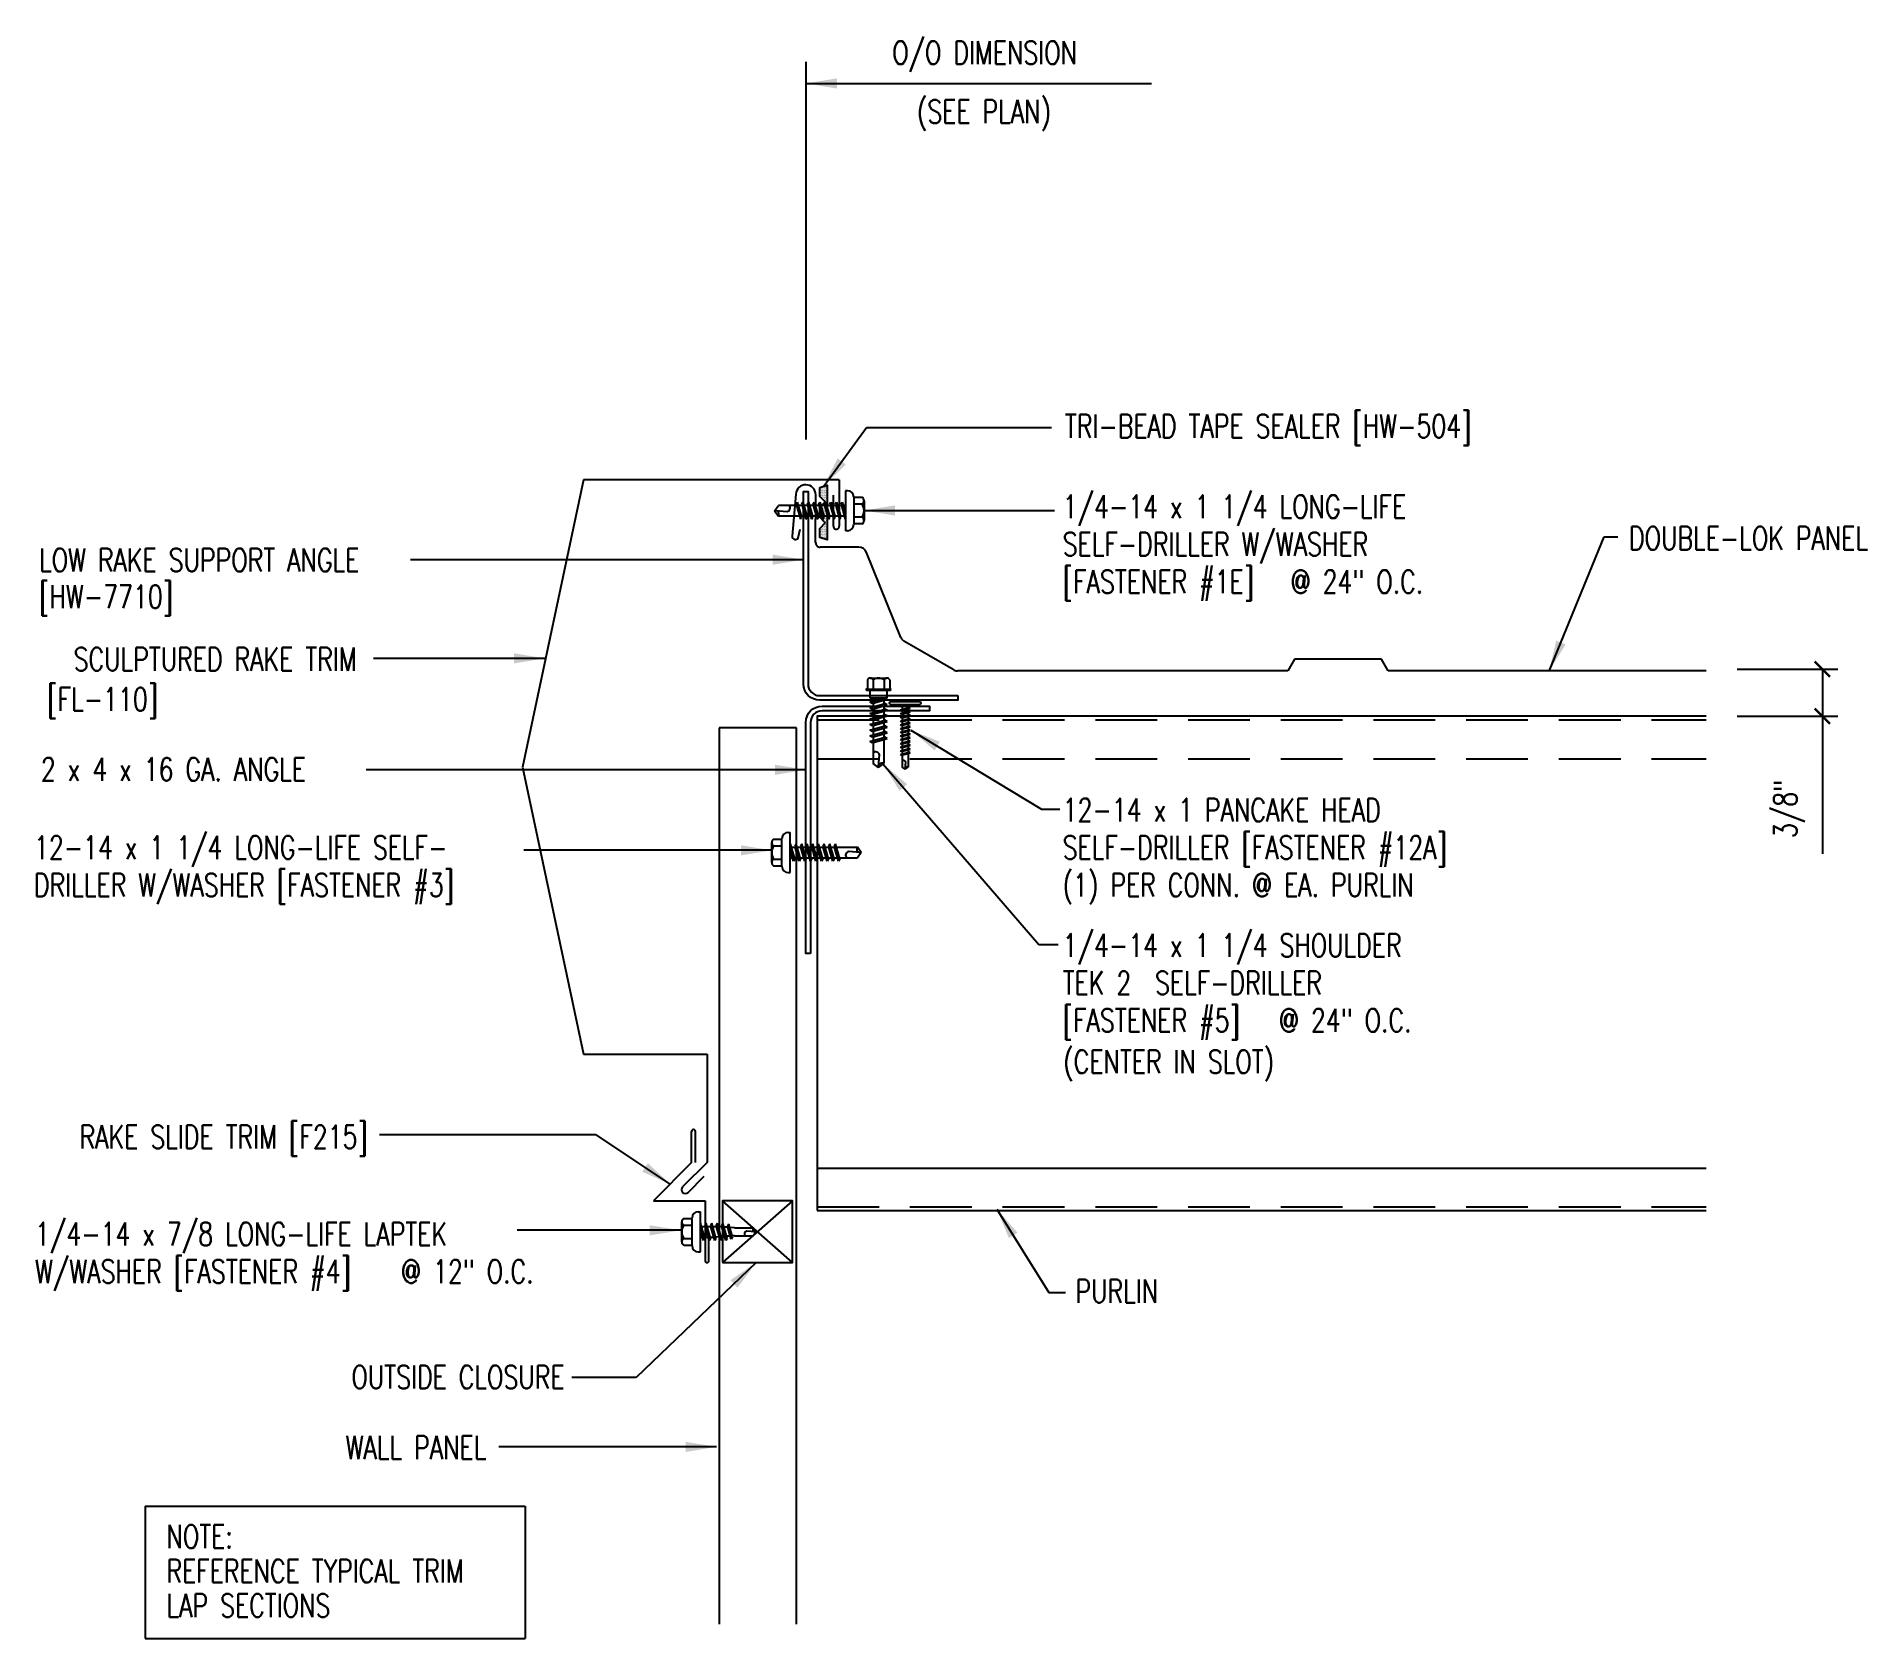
# Model space of a CAD drawing. Extents: x 10.1 to 39.7, y 12.1 to 38.
import ezdxf
from ezdxf.enums import TextEntityAlignment as Align

# ---------------------------------------------------------------- set-up
doc = ezdxf.new("R2010")
doc.units = 0
doc.header["$LTSCALE"] = 4
doc.header["$MEASUREMENT"] = 0
doc.linetypes.add('HIDDEN', pattern=[0.375, 0.25, -0.125])
doc.layers.get('0').update_dxf_attribs({"linetype": 'CONTINUOUS'})
doc.layers.get('DEFPOINTS').update_dxf_attribs({"linetype": 'CONTINUOUS'})
for name, color, linetype in [('ANNTEXT', 2, 'CONTINUOUS'), ('CLO', 3, 'CONTINUOUS'), ('DIM', 7, 'CONTINUOUS'), ('FASTENER', 9, 'CONTINUOUS'), ('PANEL', 11, 'CONTINUOUS'), ('STLA', 10, 'CONTINUOUS'), ('TAPE', 8, 'CONTINUOUS'), ('TEXT', 2, 'CONTINUOUS'), ('TRIM', 6, 'CONTINUOUS')]:
    doc.layers.add(name, color=color, linetype=linetype)
doc.styles.add('TEXT1', font='ROMANS.shx', dxfattribs={"width": 0.75, "height": 0.375})
doc.dimstyles.new('DETAIL', dxfattribs={"dimscale": 4, "dimtxt": 0.09375, "dimasz": 0.0625, "dimexe": 0.0625, "dimexo": 0.125, "dimgap": 0.0625, "dimtad": 1, "dimdec": 4, "dimzin": 3, "dimdsep": 46, "dimlunit": 4, "dimtxsty": 'TEXT1', "dimblk": 'ARCHTICK', "dimcen": 0.0625, "dimclrd": 7, "dimclre": 7, "dimclrt": 2, "dimadec": 0, "dimazin": 0, "dimtfac": 0.59375, "dimtdec": 4, "dimtmove": 0, "dimatfit": 3, "dimfxl": 0, "dimfrac": 2, "dimtolj": 1, "dimtzin": 3, "dimarcsym": 0})
doc.dimstyles.new('DETAIL$7', dxfattribs={"dimscale": 4, "dimtxt": 0.09375, "dimasz": 0.125, "dimexe": 0.0625, "dimexo": 0.125, "dimgap": 0.0625, "dimtad": 1, "dimdec": 4, "dimzin": 3, "dimdsep": 46, "dimlunit": 4, "dimtxsty": 'TEXT1', "dimblk": 'ARCHTICK', "dimcen": 0.0625, "dimclrd": 7, "dimclre": 7, "dimclrt": 2, "dimadec": 0, "dimazin": 0, "dimtfac": 0.59375, "dimtdec": 4, "dimtmove": 2, "dimatfit": 3, "dimfxl": 0, "dimfrac": 2, "dimtolj": 1, "dimtzin": 3, "dimarcsym": 0})

msp = doc.modelspace()

# ---------------------------------------------------------------- texts
at = {"layer": 'TEXT', "style": 'TEXT1', "width": 0.75}
for s, p in [('TRI-BEAD TAPE SEALER [HW-504]', (26.75364, 31.55488)), ('DOUBLE-LOK PANEL', (35.88148, 29.74036)), ('LOW RAKE SUPPORT ANGLE', (10.15553, 29.38743)), ('[HW-7710]', (10.15553, 28.79512)), ('2 x 4 x 16 GA. ANGLE', (10.18511, 26.00124)), ('(CENTER IN SLOT)', (26.72821, 21.27047)), ('PURLIN', (26.9244, 17.55813))]:
    msp.add_text(s, height=0.375, dxfattribs=at).set_placement(p)
for s, p in [('SCULPTURED RAKE TRIM', (15.29539, 27.78362)), ('[FL-110]', (12.08351, 27.13555)), ('RAKE SLIDE TRIM [F215]', (15.47589, 20.05526)), ('OUTSIDE CLOSURE', (18.65747, 16.16847)), ('WALL PANEL', (17.39458, 15.02841))]:
    msp.add_text(s, height=0.375, dxfattribs=at).set_placement(p, align=Align.RIGHT)
at = {"layer": 'TRIM', "color": 2, "style": 'TEXT1', "width": 0.75}
for s, p in [('O/O DIMENSION', (23.96111, 37.59723)), ('(SEE PLAN)', (24.36029, 36.64415))]:
    msp.add_text(s, height=0.375, dxfattribs=at).set_placement(p)

# ---------------------------------------------------------------- blocks, each defined once
blk = doc.blocks.new('*X6')
at = {"color": 0}
for p, q in [((-0.434, 0.135), (-0.434, 0.135)), ((-0.434, 0.123), (-0.434, 0.123)), ((-0.422, 0.141), (-0.422, 0.141)), ((-0.422, 0.129), (-0.422, 0.129)), ((-0.422, 0.117), (-0.422, 0.117)), ((-0.422, 0.105), (-0.422, 0.105)), ((-0.422, 0.094), (-0.422, 0.094)), ((-0.422, 0.082), (-0.422, 0.082)), ((-0.41, 0.135), (-0.41, 0.135)), ((-0.41, 0.123), (-0.41, 0.123)), ((-0.41, 0.111), (-0.41, 0.111)), ((-0.41, 0.1), (-0.41, 0.1)), ((-0.41, 0.088), (-0.41, 0.088)), ((-0.41, 0.076), (-0.41, 0.076)), ((-0.41, 0.064), (-0.41, 0.064)), ((-0.41, 0.053), (-0.41, 0.053)), ((-0.41, 0.041), (-0.41, 0.041)), ((-0.398, 0.141), (-0.398, 0.141)), ((-0.398, 0.129), (-0.398, 0.129)), ((-0.398, 0.117), (-0.398, 0.117)), ((-0.398, 0.105), (-0.398, 0.105)), ((-0.398, 0.094), (-0.398, 0.094)), ((-0.398, 0.082), (-0.398, 0.082)), ((-0.398, 0.07), (-0.398, 0.07)), ((-0.398, 0.059), (-0.398, 0.059)), ((-0.398, 0.047), (-0.398, 0.047)), ((-0.398, 0.035), (-0.398, 0.035)), ((-0.398, 0.023), (-0.398, 0.023)), ((-0.387, 0.135), (-0.387, 0.135)), ((-0.387, 0.123), (-0.387, 0.123)), ((-0.387, 0.111), (-0.387, 0.111)), ((-0.387, 0.1), (-0.387, 0.1)), ((-0.387, 0.088), (-0.387, 0.088)), ((-0.387, 0.076), (-0.387, 0.076)), ((-0.387, 0.064), (-0.387, 0.064)), ((-0.387, 0.053), (-0.387, 0.053)), ((-0.387, 0.041), (-0.387, 0.041)), ((-0.387, 0.029), (-0.387, 0.029)), ((-0.375, 0.141), (-0.375, 0.141)), ((-0.375, 0.129), (-0.375, 0.129)), ((-0.375, 0.117), (-0.375, 0.117)), ((-0.375, 0.105), (-0.375, 0.105)), ((-0.375, 0.094), (-0.375, 0.094)), ((-0.375, 0.082), (-0.375, 0.082)), ((-0.375, 0.07), (-0.375, 0.07)), ((-0.375, 0.059), (-0.375, 0.059)), ((-0.375, 0.047), (-0.375, 0.047)), ((-0.375, 0.035), (-0.375, 0.035)), ((-0.375, 0.023), (-0.375, 0.023)), ((-0.363, 0.135), (-0.363, 0.135)), ((-0.363, 0.123), (-0.363, 0.123)), ((-0.363, 0.111), (-0.363, 0.111)), ((-0.363, 0.1), (-0.363, 0.1)), ((-0.363, 0.088), (-0.363, 0.088)), ((-0.363, 0.076), (-0.363, 0.076)), ((-0.363, 0.064), (-0.363, 0.064)), ((-0.363, 0.053), (-0.363, 0.053)), ((-0.363, 0.041), (-0.363, 0.041)), ((-0.363, 0.029), (-0.363, 0.029)), ((-0.352, 0.141), (-0.352, 0.141)), ((-0.352, 0.129), (-0.352, 0.129)), ((-0.352, 0.117), (-0.352, 0.117)), ((-0.352, 0.105), (-0.352, 0.105)), ((-0.352, 0.094), (-0.352, 0.094)), ((-0.352, 0.082), (-0.352, 0.082)), ((-0.352, 0.07), (-0.352, 0.07)), ((-0.352, 0.059), (-0.352, 0.059)), ((-0.352, 0.047), (-0.352, 0.047)), ((-0.352, 0.035), (-0.352, 0.035)), ((-0.352, 0.023), (-0.352, 0.023)), ((-0.34, 0.135), (-0.34, 0.135)), ((-0.34, 0.123), (-0.34, 0.123)), ((-0.34, 0.111), (-0.34, 0.111)), ((-0.34, 0.1), (-0.34, 0.1)), ((-0.34, 0.088), (-0.34, 0.088)), ((-0.34, 0.076), (-0.34, 0.076)), ((-0.34, 0.064), (-0.34, 0.064)), ((-0.34, 0.053), (-0.34, 0.053)), ((-0.34, 0.041), (-0.34, 0.041)), ((-0.34, 0.029), (-0.34, 0.029)), ((-0.328, 0.141), (-0.328, 0.141)), ((-0.328, 0.129), (-0.328, 0.129)), ((-0.328, 0.117), (-0.328, 0.117)), ((-0.328, 0.105), (-0.328, 0.105)), ((-0.328, 0.094), (-0.328, 0.094)), ((-0.328, 0.082), (-0.328, 0.082)), ((-0.328, 0.07), (-0.328, 0.07)), ((-0.328, 0.059), (-0.328, 0.059)), ((-0.328, 0.047), (-0.328, 0.047)), ((-0.328, 0.035), (-0.328, 0.035)), ((-0.328, 0.023), (-0.328, 0.023)), ((-0.316, 0.135), (-0.316, 0.135)), ((-0.316, 0.123), (-0.316, 0.123)), ((-0.316, 0.111), (-0.316, 0.111)), ((-0.316, 0.1), (-0.316, 0.1)), ((-0.316, 0.088), (-0.316, 0.088)), ((-0.316, 0.076), (-0.316, 0.076)), ((-0.316, 0.064), (-0.316, 0.064)), ((-0.316, 0.053), (-0.316, 0.053)), ((-0.316, 0.041), (-0.316, 0.041)), ((-0.316, 0.029), (-0.316, 0.029)), ((-0.305, 0.141), (-0.305, 0.141)), ((-0.305, 0.129), (-0.305, 0.129)), ((-0.305, 0.117), (-0.305, 0.117)), ((-0.305, 0.105), (-0.305, 0.105)), ((-0.305, 0.094), (-0.305, 0.094)), ((-0.305, 0.082), (-0.305, 0.082)), ((-0.305, 0.07), (-0.305, 0.07)), ((-0.305, 0.059), (-0.305, 0.059)), ((-0.305, 0.047), (-0.305, 0.047)), ((-0.305, 0.035), (-0.305, 0.035)), ((-0.305, 0.023), (-0.305, 0.023)), ((-0.293, 0.135), (-0.293, 0.135)), ((-0.293, 0.123), (-0.293, 0.123)), ((-0.293, 0.111), (-0.293, 0.111)), ((-0.293, 0.1), (-0.293, 0.1)), ((-0.293, 0.088), (-0.293, 0.088)), ((-0.293, 0.076), (-0.293, 0.076)), ((-0.293, 0.064), (-0.293, 0.064)), ((-0.293, 0.053), (-0.293, 0.053)), ((-0.293, 0.041), (-0.293, 0.041)), ((-0.293, 0.029), (-0.293, 0.029)), ((-0.281, 0.141), (-0.281, 0.141)), ((-0.281, 0.129), (-0.281, 0.129)), ((-0.281, 0.117), (-0.281, 0.117)), ((-0.281, 0.105), (-0.281, 0.105)), ((-0.281, 0.094), (-0.281, 0.094)), ((-0.281, 0.082), (-0.281, 0.082)), ((-0.281, 0.07), (-0.281, 0.07)), ((-0.281, 0.059), (-0.281, 0.059)), ((-0.281, 0.047), (-0.281, 0.047)), ((-0.281, 0.035), (-0.281, 0.035)), ((-0.281, 0.023), (-0.281, 0.023)), ((-0.27, 0.135), (-0.27, 0.135)), ((-0.27, 0.123), (-0.27, 0.123)), ((-0.27, 0.111), (-0.27, 0.111)), ((-0.27, 0.1), (-0.27, 0.1)), ((-0.27, 0.088), (-0.27, 0.088)), ((-0.27, 0.076), (-0.27, 0.076)), ((-0.27, 0.064), (-0.27, 0.064)), ((-0.27, 0.053), (-0.27, 0.053)), ((-0.27, 0.041), (-0.27, 0.041)), ((-0.27, 0.029), (-0.27, 0.029)), ((-0.258, 0.141), (-0.258, 0.141)), ((-0.258, 0.129), (-0.258, 0.129)), ((-0.258, 0.117), (-0.258, 0.117)), ((-0.258, 0.105), (-0.258, 0.105)), ((-0.258, 0.094), (-0.258, 0.094)), ((-0.258, 0.082), (-0.258, 0.082)), ((-0.258, 0.07), (-0.258, 0.07)), ((-0.258, 0.059), (-0.258, 0.059)), ((-0.258, 0.047), (-0.258, 0.047)), ((-0.258, 0.035), (-0.258, 0.035)), ((-0.258, 0.023), (-0.258, 0.023)), ((-0.246, 0.135), (-0.246, 0.135)), ((-0.246, 0.123), (-0.246, 0.123)), ((-0.246, 0.111), (-0.246, 0.111)), ((-0.246, 0.1), (-0.246, 0.1)), ((-0.246, 0.088), (-0.246, 0.088)), ((-0.246, 0.076), (-0.246, 0.076)), ((-0.246, 0.064), (-0.246, 0.064)), ((-0.246, 0.053), (-0.246, 0.053)), ((-0.246, 0.041), (-0.246, 0.041)), ((-0.234, 0.141), (-0.234, 0.141)), ((-0.234, 0.129), (-0.234, 0.129)), ((-0.234, 0.117), (-0.234, 0.117)), ((-0.234, 0.105), (-0.234, 0.105)), ((-0.234, 0.094), (-0.234, 0.094)), ((-0.234, 0.082), (-0.234, 0.082)), ((-0.234, 0.07), (-0.234, 0.07)), ((-0.234, 0.059), (-0.234, 0.059)), ((-0.234, 0.047), (-0.234, 0.047)), ((-0.223, 0.135), (-0.223, 0.135)), ((-0.223, 0.123), (-0.223, 0.123)), ((-0.223, 0.111), (-0.223, 0.111)), ((-0.223, 0.1), (-0.223, 0.1)), ((-0.223, 0.088), (-0.223, 0.088)), ((-0.223, 0.076), (-0.223, 0.076)), ((-0.223, 0.064), (-0.223, 0.064)), ((-0.211, 0.141), (-0.211, 0.141)), ((-0.211, 0.129), (-0.211, 0.129)), ((-0.211, 0.117), (-0.211, 0.117)), ((-0.211, 0.105), (-0.211, 0.105)), ((-0.211, 0.094), (-0.211, 0.094)), ((-0.211, 0.082), (-0.211, 0.082)), ((-0.211, 0.07), (-0.211, 0.07)), ((-0.199, 0.135), (-0.199, 0.135)), ((-0.199, 0.123), (-0.199, 0.123)), ((-0.199, 0.111), (-0.199, 0.111)), ((-0.199, 0.1), (-0.199, 0.1)), ((-0.199, 0.088), (-0.199, 0.088)), ((-0.188, 0.141), (-0.188, 0.141)), ((-0.188, 0.129), (-0.188, 0.129)), ((-0.188, 0.117), (-0.188, 0.117)), ((-0.188, 0.105), (-0.188, 0.105)), ((-0.188, 0.094), (-0.188, 0.094)), ((-0.176, 0.135), (-0.176, 0.135)), ((-0.176, 0.123), (-0.176, 0.123)), ((-0.176, 0.111), (-0.176, 0.111)), ((-0.164, 0.141), (-0.164, 0.141)), ((-0.164, 0.129), (-0.164, 0.129)), ((-0.164, 0.117), (-0.164, 0.117)), ((-0.164, 0.105), (-0.164, 0.105)), ((-0.152, 0.135), (-0.152, 0.135)), ((-0.152, 0.123), (-0.152, 0.123)), ((-0.152, 0.111), (-0.152, 0.111)), ((-0.152, 0.1), (-0.152, 0.1)), ((-0.141, 0.141), (-0.141, 0.141)), ((-0.141, 0.129), (-0.141, 0.129)), ((-0.141, 0.117), (-0.141, 0.117)), ((-0.141, 0.105), (-0.141, 0.105)), ((-0.141, 0.094), (-0.141, 0.094)), ((-0.141, 0.082), (-0.141, 0.082)), ((-0.129, 0.135), (-0.129, 0.135)), ((-0.129, 0.123), (-0.129, 0.123)), ((-0.129, 0.111), (-0.129, 0.111)), ((-0.129, 0.1), (-0.129, 0.1)), ((-0.129, 0.088), (-0.129, 0.088)), ((-0.129, 0.076), (-0.129, 0.076)), ((-0.117, 0.141), (-0.117, 0.141)), ((-0.117, 0.129), (-0.117, 0.129)), ((-0.117, 0.117), (-0.117, 0.117)), ((-0.117, 0.105), (-0.117, 0.105)), ((-0.117, 0.094), (-0.117, 0.094)), ((-0.117, 0.082), (-0.117, 0.082)), ((-0.117, 0.07), (-0.117, 0.07)), ((-0.117, 0.059), (-0.117, 0.059)), ((-0.105, 0.135), (-0.105, 0.135)), ((-0.105, 0.123), (-0.105, 0.123)), ((-0.105, 0.111), (-0.105, 0.111)), ((-0.105, 0.1), (-0.105, 0.1)), ((-0.105, 0.088), (-0.105, 0.088)), ((-0.105, 0.076), (-0.105, 0.076)), ((-0.105, 0.064), (-0.105, 0.064)), ((-0.105, 0.053), (-0.105, 0.053)), ((-0.094, 0.141), (-0.094, 0.141)), ((-0.094, 0.129), (-0.094, 0.129)), ((-0.094, 0.117), (-0.094, 0.117)), ((-0.094, 0.105), (-0.094, 0.105)), ((-0.094, 0.094), (-0.094, 0.094)), ((-0.094, 0.082), (-0.094, 0.082)), ((-0.094, 0.07), (-0.094, 0.07)), ((-0.094, 0.059), (-0.094, 0.059)), ((-0.094, 0.047), (-0.094, 0.047)), ((-0.094, 0.035), (-0.094, 0.035)), ((-0.082, 0.135), (-0.082, 0.135)), ((-0.082, 0.123), (-0.082, 0.123)), ((-0.082, 0.111), (-0.082, 0.111)), ((-0.082, 0.1), (-0.082, 0.1)), ((-0.082, 0.088), (-0.082, 0.088)), ((-0.082, 0.076), (-0.082, 0.076)), ((-0.082, 0.064), (-0.082, 0.064)), ((-0.082, 0.053), (-0.082, 0.053)), ((-0.082, 0.041), (-0.082, 0.041)), ((-0.082, 0.029), (-0.082, 0.029)), ((-0.07, 0.141), (-0.07, 0.141)), ((-0.07, 0.129), (-0.07, 0.129)), ((-0.07, 0.117), (-0.07, 0.117)), ((-0.07, 0.105), (-0.07, 0.105)), ((-0.07, 0.094), (-0.07, 0.094)), ((-0.07, 0.082), (-0.07, 0.082)), ((-0.07, 0.07), (-0.07, 0.07)), ((-0.07, 0.059), (-0.07, 0.059)), ((-0.07, 0.047), (-0.07, 0.047)), ((-0.07, 0.035), (-0.07, 0.035)), ((-0.07, 0.023), (-0.07, 0.023)), ((-0.059, 0.135), (-0.059, 0.135)), ((-0.059, 0.123), (-0.059, 0.123)), ((-0.059, 0.111), (-0.059, 0.111)), ((-0.059, 0.1), (-0.059, 0.1)), ((-0.059, 0.088), (-0.059, 0.088)), ((-0.059, 0.076), (-0.059, 0.076)), ((-0.059, 0.064), (-0.059, 0.064)), ((-0.059, 0.053), (-0.059, 0.053)), ((-0.059, 0.041), (-0.059, 0.041)), ((-0.059, 0.029), (-0.059, 0.029)), ((-0.047, 0.141), (-0.047, 0.141)), ((-0.047, 0.129), (-0.047, 0.129)), ((-0.047, 0.117), (-0.047, 0.117)), ((-0.047, 0.105), (-0.047, 0.105)), ((-0.047, 0.094), (-0.047, 0.094)), ((-0.047, 0.082), (-0.047, 0.082)), ((-0.047, 0.07), (-0.047, 0.07)), ((-0.047, 0.059), (-0.047, 0.059)), ((-0.047, 0.047), (-0.047, 0.047)), ((-0.047, 0.035), (-0.047, 0.035)), ((-0.047, 0.023), (-0.047, 0.023)), ((-0.035, 0.135), (-0.035, 0.135)), ((-0.035, 0.123), (-0.035, 0.123)), ((-0.035, 0.111), (-0.035, 0.111)), ((-0.035, 0.1), (-0.035, 0.1)), ((-0.035, 0.088), (-0.035, 0.088)), ((-0.035, 0.076), (-0.035, 0.076)), ((-0.035, 0.064), (-0.035, 0.064)), ((-0.035, 0.053), (-0.035, 0.053)), ((-0.035, 0.041), (-0.035, 0.041)), ((-0.035, 0.029), (-0.035, 0.029)), ((-0.023, 0.141), (-0.023, 0.141)), ((-0.023, 0.129), (-0.023, 0.129)), ((-0.023, 0.117), (-0.023, 0.117)), ((-0.023, 0.105), (-0.023, 0.105)), ((-0.023, 0.094), (-0.023, 0.094)), ((-0.023, 0.082), (-0.023, 0.082)), ((-0.023, 0.07), (-0.023, 0.07)), ((-0.023, 0.059), (-0.023, 0.059)), ((-0.023, 0.047), (-0.023, 0.047)), ((-0.023, 0.035), (-0.023, 0.035)), ((-0.023, 0.023), (-0.023, 0.023)), ((-0.012, 0.135), (-0.012, 0.135)), ((-0.012, 0.123), (-0.012, 0.123)), ((-0.012, 0.111), (-0.012, 0.111)), ((-0.012, 0.1), (-0.012, 0.1)), ((-0.012, 0.088), (-0.012, 0.088)), ((-0.012, 0.076), (-0.012, 0.076)), ((-0.012, 0.064), (-0.012, 0.064)), ((-0.012, 0.053), (-0.012, 0.053)), ((-0.012, 0.041), (-0.012, 0.041)), ((-0.012, 0.029), (-0.012, 0.029)), ((0, 0.141), (0, 0.141)), ((0, 0.129), (0, 0.129)), ((0, 0.117), (0, 0.117)), ((0, 0.105), (0, 0.105)), ((0, 0.094), (0, 0.094)), ((0, 0.082), (0, 0.082)), ((0, 0.07), (0, 0.07)), ((0, 0.059), (0, 0.059)), ((0, 0.047), (0, 0.047)), ((0, 0.035), (0, 0.035)), ((0, 0.023), (0, 0.023)), ((0.012, 0.135), (0.012, 0.135)), ((0.012, 0.123), (0.012, 0.123)), ((0.012, 0.111), (0.012, 0.111)), ((0.012, 0.1), (0.012, 0.1)), ((0.012, 0.088), (0.012, 0.088)), ((0.012, 0.076), (0.012, 0.076)), ((0.012, 0.064), (0.012, 0.064)), ((0.012, 0.053), (0.012, 0.053)), ((0.012, 0.041), (0.012, 0.041)), ((0.012, 0.029), (0.012, 0.029)), ((0.023, 0.141), (0.023, 0.141)), ((0.023, 0.129), (0.023, 0.129)), ((0.023, 0.117), (0.023, 0.117)), ((0.023, 0.105), (0.023, 0.105)), ((0.023, 0.094), (0.023, 0.094)), ((0.023, 0.082), (0.023, 0.082)), ((0.023, 0.07), (0.023, 0.07)), ((0.023, 0.059), (0.023, 0.059)), ((0.023, 0.047), (0.023, 0.047)), ((0.023, 0.035), (0.023, 0.035)), ((0.023, 0.023), (0.023, 0.023)), ((0.035, 0.135), (0.035, 0.135)), ((0.035, 0.123), (0.035, 0.123)), ((0.035, 0.111), (0.035, 0.111)), ((0.035, 0.1), (0.035, 0.1)), ((0.035, 0.088), (0.035, 0.088)), ((0.035, 0.076), (0.035, 0.076)), ((0.035, 0.064), (0.035, 0.064)), ((0.035, 0.053), (0.035, 0.053)), ((0.035, 0.041), (0.035, 0.041)), ((0.035, 0.029), (0.035, 0.029)), ((0.047, 0.141), (0.047, 0.141)), ((0.047, 0.129), (0.047, 0.129)), ((0.047, 0.117), (0.047, 0.117)), ((0.047, 0.105), (0.047, 0.105)), ((0.047, 0.094), (0.047, 0.094)), ((0.047, 0.082), (0.047, 0.082)), ((0.047, 0.07), (0.047, 0.07)), ((0.047, 0.059), (0.047, 0.059)), ((0.047, 0.047), (0.047, 0.047)), ((0.047, 0.035), (0.047, 0.035)), ((0.047, 0.023), (0.047, 0.023)), ((0.059, 0.135), (0.059, 0.135)), ((0.059, 0.123), (0.059, 0.123)), ((0.059, 0.111), (0.059, 0.111)), ((0.059, 0.1), (0.059, 0.1)), ((0.059, 0.088), (0.059, 0.088)), ((0.059, 0.076), (0.059, 0.076)), ((0.059, 0.064), (0.059, 0.064)), ((0.059, 0.053), (0.059, 0.053)), ((0.059, 0.041), (0.059, 0.041)), ((0.059, 0.029), (0.059, 0.029)), ((0.07, 0.141), (0.07, 0.141)), ((0.07, 0.129), (0.07, 0.129)), ((0.07, 0.117), (0.07, 0.117)), ((0.07, 0.105), (0.07, 0.105)), ((0.07, 0.094), (0.07, 0.094)), ((0.07, 0.082), (0.07, 0.082)), ((0.07, 0.07), (0.07, 0.07)), ((0.07, 0.059), (0.07, 0.059)), ((0.07, 0.047), (0.07, 0.047)), ((0.07, 0.035), (0.07, 0.035)), ((0.07, 0.023), (0.07, 0.023)), ((0.082, 0.135), (0.082, 0.135)), ((0.082, 0.123), (0.082, 0.123)), ((0.082, 0.111), (0.082, 0.111)), ((0.082, 0.1), (0.082, 0.1)), ((0.082, 0.088), (0.082, 0.088)), ((0.082, 0.076), (0.082, 0.076)), ((0.082, 0.064), (0.082, 0.064)), ((0.082, 0.053), (0.082, 0.053)), ((0.082, 0.041), (0.082, 0.041)), ((0.082, 0.029), (0.082, 0.029)), ((0.094, 0.141), (0.094, 0.141)), ((0.094, 0.129), (0.094, 0.129)), ((0.094, 0.117), (0.094, 0.117)), ((0.094, 0.105), (0.094, 0.105)), ((0.094, 0.094), (0.094, 0.094)), ((0.094, 0.082), (0.094, 0.082)), ((0.094, 0.07), (0.094, 0.07)), ((0.094, 0.059), (0.094, 0.059)), ((0.094, 0.047), (0.094, 0.047)), ((0.094, 0.035), (0.094, 0.035)), ((0.105, 0.135), (0.105, 0.135)), ((0.105, 0.123), (0.105, 0.123)), ((0.105, 0.111), (0.105, 0.111)), ((0.105, 0.1), (0.105, 0.1)), ((0.105, 0.088), (0.105, 0.088)), ((0.105, 0.076), (0.105, 0.076)), ((0.105, 0.064), (0.105, 0.064)), ((0.105, 0.053), (0.105, 0.053)), ((0.117, 0.141), (0.117, 0.141)), ((0.117, 0.129), (0.117, 0.129)), ((0.117, 0.117), (0.117, 0.117)), ((0.117, 0.105), (0.117, 0.105)), ((0.117, 0.094), (0.117, 0.094)), ((0.117, 0.082), (0.117, 0.082)), ((0.117, 0.07), (0.117, 0.07)), ((0.117, 0.059), (0.117, 0.059)), ((0.129, 0.135), (0.129, 0.135)), ((0.129, 0.123), (0.129, 0.123)), ((0.129, 0.111), (0.129, 0.111)), ((0.129, 0.1), (0.129, 0.1)), ((0.129, 0.088), (0.129, 0.088)), ((0.129, 0.076), (0.129, 0.076)), ((0.141, 0.141), (0.141, 0.141)), ((0.141, 0.129), (0.141, 0.129)), ((0.141, 0.117), (0.141, 0.117)), ((0.141, 0.105), (0.141, 0.105)), ((0.141, 0.094), (0.141, 0.094)), ((0.141, 0.082), (0.141, 0.082)), ((0.152, 0.135), (0.152, 0.135)), ((0.152, 0.123), (0.152, 0.123)), ((0.152, 0.111), (0.152, 0.111)), ((0.152, 0.1), (0.152, 0.1)), ((0.164, 0.141), (0.164, 0.141)), ((0.164, 0.129), (0.164, 0.129)), ((0.164, 0.117), (0.164, 0.117)), ((0.164, 0.105), (0.164, 0.105)), ((0.176, 0.135), (0.176, 0.135)), ((0.176, 0.123), (0.176, 0.123)), ((0.176, 0.111), (0.176, 0.111)), ((0.188, 0.141), (0.188, 0.141)), ((0.188, 0.129), (0.188, 0.129)), ((0.188, 0.117), (0.188, 0.117)), ((0.188, 0.105), (0.188, 0.105)), ((0.188, 0.094), (0.188, 0.094)), ((0.199, 0.135), (0.199, 0.135)), ((0.199, 0.123), (0.199, 0.123)), ((0.199, 0.111), (0.199, 0.111)), ((0.199, 0.1), (0.199, 0.1)), ((0.199, 0.088), (0.199, 0.088)), ((0.211, 0.141), (0.211, 0.141)), ((0.211, 0.129), (0.211, 0.129)), ((0.211, 0.117), (0.211, 0.117)), ((0.211, 0.105), (0.211, 0.105)), ((0.211, 0.094), (0.211, 0.094)), ((0.211, 0.082), (0.211, 0.082)), ((0.211, 0.07), (0.211, 0.07)), ((0.223, 0.135), (0.223, 0.135)), ((0.223, 0.123), (0.223, 0.123)), ((0.223, 0.111), (0.223, 0.111)), ((0.223, 0.1), (0.223, 0.1)), ((0.223, 0.088), (0.223, 0.088)), ((0.223, 0.076), (0.223, 0.076)), ((0.223, 0.064), (0.223, 0.064)), ((0.234, 0.141), (0.234, 0.141)), ((0.234, 0.129), (0.234, 0.129)), ((0.234, 0.117), (0.234, 0.117)), ((0.234, 0.105), (0.234, 0.105)), ((0.234, 0.094), (0.234, 0.094)), ((0.234, 0.082), (0.234, 0.082)), ((0.234, 0.07), (0.234, 0.07)), ((0.234, 0.059), (0.234, 0.059)), ((0.234, 0.047), (0.234, 0.047)), ((0.246, 0.135), (0.246, 0.135)), ((0.246, 0.123), (0.246, 0.123)), ((0.246, 0.111), (0.246, 0.111)), ((0.246, 0.1), (0.246, 0.1)), ((0.246, 0.088), (0.246, 0.088)), ((0.246, 0.076), (0.246, 0.076)), ((0.246, 0.064), (0.246, 0.064)), ((0.246, 0.053), (0.246, 0.053)), ((0.246, 0.041), (0.246, 0.041)), ((0.258, 0.141), (0.258, 0.141)), ((0.258, 0.129), (0.258, 0.129)), ((0.258, 0.117), (0.258, 0.117)), ((0.258, 0.105), (0.258, 0.105)), ((0.258, 0.094), (0.258, 0.094)), ((0.258, 0.082), (0.258, 0.082)), ((0.258, 0.07), (0.258, 0.07)), ((0.258, 0.059), (0.258, 0.059)), ((0.258, 0.047), (0.258, 0.047)), ((0.258, 0.035), (0.258, 0.035)), ((0.258, 0.023), (0.258, 0.023)), ((0.27, 0.135), (0.27, 0.135)), ((0.27, 0.123), (0.27, 0.123)), ((0.27, 0.111), (0.27, 0.111)), ((0.27, 0.1), (0.27, 0.1)), ((0.27, 0.088), (0.27, 0.088)), ((0.27, 0.076), (0.27, 0.076)), ((0.27, 0.064), (0.27, 0.064)), ((0.27, 0.053), (0.27, 0.053)), ((0.27, 0.041), (0.27, 0.041)), ((0.27, 0.029), (0.27, 0.029)), ((0.281, 0.141), (0.281, 0.141)), ((0.281, 0.129), (0.281, 0.129)), ((0.281, 0.117), (0.281, 0.117)), ((0.281, 0.105), (0.281, 0.105)), ((0.281, 0.094), (0.281, 0.094)), ((0.281, 0.082), (0.281, 0.082)), ((0.281, 0.07), (0.281, 0.07)), ((0.281, 0.059), (0.281, 0.059)), ((0.281, 0.047), (0.281, 0.047)), ((0.281, 0.035), (0.281, 0.035)), ((0.281, 0.023), (0.281, 0.023)), ((0.293, 0.135), (0.293, 0.135)), ((0.293, 0.123), (0.293, 0.123)), ((0.293, 0.111), (0.293, 0.111)), ((0.293, 0.1), (0.293, 0.1)), ((0.293, 0.088), (0.293, 0.088)), ((0.293, 0.076), (0.293, 0.076)), ((0.293, 0.064), (0.293, 0.064)), ((0.293, 0.053), (0.293, 0.053)), ((0.293, 0.041), (0.293, 0.041)), ((0.293, 0.029), (0.293, 0.029)), ((0.305, 0.141), (0.305, 0.141)), ((0.305, 0.129), (0.305, 0.129)), ((0.305, 0.117), (0.305, 0.117)), ((0.305, 0.105), (0.305, 0.105)), ((0.305, 0.094), (0.305, 0.094)), ((0.305, 0.082), (0.305, 0.082)), ((0.305, 0.07), (0.305, 0.07)), ((0.305, 0.059), (0.305, 0.059)), ((0.305, 0.047), (0.305, 0.047)), ((0.305, 0.035), (0.305, 0.035)), ((0.305, 0.023), (0.305, 0.023)), ((0.316, 0.135), (0.316, 0.135)), ((0.316, 0.123), (0.316, 0.123)), ((0.316, 0.111), (0.316, 0.111)), ((0.316, 0.1), (0.316, 0.1)), ((0.316, 0.088), (0.316, 0.088)), ((0.316, 0.076), (0.316, 0.076)), ((0.316, 0.064), (0.316, 0.064)), ((0.316, 0.053), (0.316, 0.053)), ((0.316, 0.041), (0.316, 0.041)), ((0.316, 0.029), (0.316, 0.029)), ((0.328, 0.141), (0.328, 0.141)), ((0.328, 0.129), (0.328, 0.129)), ((0.328, 0.117), (0.328, 0.117)), ((0.328, 0.105), (0.328, 0.105)), ((0.328, 0.094), (0.328, 0.094)), ((0.328, 0.082), (0.328, 0.082)), ((0.328, 0.07), (0.328, 0.07)), ((0.328, 0.059), (0.328, 0.059)), ((0.328, 0.047), (0.328, 0.047)), ((0.328, 0.035), (0.328, 0.035)), ((0.328, 0.023), (0.328, 0.023)), ((0.34, 0.135), (0.34, 0.135)), ((0.34, 0.123), (0.34, 0.123)), ((0.34, 0.111), (0.34, 0.111)), ((0.34, 0.1), (0.34, 0.1)), ((0.34, 0.088), (0.34, 0.088)), ((0.34, 0.076), (0.34, 0.076)), ((0.34, 0.064), (0.34, 0.064)), ((0.34, 0.053), (0.34, 0.053)), ((0.34, 0.041), (0.34, 0.041)), ((0.34, 0.029), (0.34, 0.029)), ((0.352, 0.141), (0.352, 0.141)), ((0.352, 0.129), (0.352, 0.129)), ((0.352, 0.117), (0.352, 0.117)), ((0.352, 0.105), (0.352, 0.105)), ((0.352, 0.094), (0.352, 0.094)), ((0.352, 0.082), (0.352, 0.082)), ((0.352, 0.07), (0.352, 0.07)), ((0.352, 0.059), (0.352, 0.059)), ((0.352, 0.047), (0.352, 0.047)), ((0.352, 0.035), (0.352, 0.035)), ((0.352, 0.023), (0.352, 0.023)), ((0.363, 0.135), (0.363, 0.135)), ((0.363, 0.123), (0.363, 0.123)), ((0.363, 0.111), (0.363, 0.111)), ((0.363, 0.1), (0.363, 0.1)), ((0.363, 0.088), (0.363, 0.088)), ((0.363, 0.076), (0.363, 0.076)), ((0.363, 0.064), (0.363, 0.064)), ((0.363, 0.053), (0.363, 0.053)), ((0.363, 0.041), (0.363, 0.041)), ((0.363, 0.029), (0.363, 0.029)), ((0.375, 0.141), (0.375, 0.141)), ((0.375, 0.129), (0.375, 0.129)), ((0.375, 0.117), (0.375, 0.117)), ((0.375, 0.105), (0.375, 0.105)), ((0.375, 0.094), (0.375, 0.094)), ((0.375, 0.082), (0.375, 0.082)), ((0.375, 0.07), (0.375, 0.07)), ((0.375, 0.059), (0.375, 0.059)), ((0.375, 0.047), (0.375, 0.047)), ((0.375, 0.035), (0.375, 0.035)), ((0.375, 0.023), (0.375, 0.023)), ((0.387, 0.135), (0.387, 0.135)), ((0.387, 0.123), (0.387, 0.123)), ((0.387, 0.111), (0.387, 0.111)), ((0.387, 0.1), (0.387, 0.1)), ((0.387, 0.088), (0.387, 0.088)), ((0.387, 0.076), (0.387, 0.076)), ((0.387, 0.064), (0.387, 0.064)), ((0.387, 0.053), (0.387, 0.053)), ((0.387, 0.041), (0.387, 0.041)), ((0.387, 0.029), (0.387, 0.029)), ((0.398, 0.141), (0.398, 0.141)), ((0.398, 0.129), (0.398, 0.129)), ((0.398, 0.117), (0.398, 0.117)), ((0.398, 0.105), (0.398, 0.105)), ((0.398, 0.094), (0.398, 0.094)), ((0.398, 0.082), (0.398, 0.082)), ((0.398, 0.07), (0.398, 0.07)), ((0.398, 0.059), (0.398, 0.059)), ((0.398, 0.047), (0.398, 0.047)), ((0.398, 0.035), (0.398, 0.035)), ((0.398, 0.023), (0.398, 0.023)), ((0.41, 0.135), (0.41, 0.135)), ((0.41, 0.123), (0.41, 0.123)), ((0.41, 0.111), (0.41, 0.111)), ((0.41, 0.1), (0.41, 0.1)), ((0.41, 0.088), (0.41, 0.088)), ((0.41, 0.076), (0.41, 0.076)), ((0.41, 0.064), (0.41, 0.064)), ((0.41, 0.053), (0.41, 0.053)), ((0.41, 0.041), (0.41, 0.041)), ((0.422, 0.141), (0.422, 0.141)), ((0.422, 0.129), (0.422, 0.129)), ((0.422, 0.117), (0.422, 0.117)), ((0.422, 0.105), (0.422, 0.105)), ((0.422, 0.094), (0.422, 0.094)), ((0.422, 0.082), (0.422, 0.082)), ((0.434, 0.135), (0.434, 0.135)), ((0.434, 0.123), (0.434, 0.123))]:
    blk.add_line(p, q, dxfattribs=at)
blk = doc.blocks.new('MB_DBTAP')
at = {"layer": 'TAPE', "color": 9}
blk.add_lwpolyline([(-0.403, 0.018), (-0.442, 0.141), (0.442, 0.141), (0.403, 0.018), (0.26, 0.018), (0.17, 0.109), (0.079, 0.018), (0, 0.018), (-0.079, 0.018), (-0.17, 0.109), (-0.26, 0.018)], close=True, dxfattribs=at)
at = {"layer": 'TAPE', "color": 251}
blk.add_blockref('*X6', (0, 0), dxfattribs=at)
blk = doc.blocks.new('MB_DW3')
at = {"layer": 'FASTENER'}
for p, q in [((-0.215, 0.305), (-0.215, 0.171)), ((-0.161, 0.337), (0.161, 0.337)), ((-0.107, 0.305), (-0.107, 0.171)), ((0.107, 0.305), (0.107, 0.171)), ((0.215, 0.305), (0.215, 0.171)), ((-0.324, 0.071), (-0.324, 0.037)), ((-0.324, 0.037), (0.324, 0.037)), ((-0.224, 0.171), (0.215, 0.171)), ((-0.139, -0.016), (0.046, 0.037)), ((-0.104, -0.036), (0.139, 0.033)), ((-0.086, 0.037), (0.086, 0.037)), ((-0.086, 0.037), (-0.086, -0.001)), ((0.086, 0.037), (0.133, 0.037)), ((0.086, 0.018), (0.086, -0.042)), ((0.139, 0.033), (0.133, 0.037)), ((0.324, 0.071), (0.324, 0.037)), ((-0.104, -0.036), (-0.139, -0.016)), ((-0.139, -0.107), (0.104, -0.038)), ((-0.104, -0.127), (-0.139, -0.107)), ((-0.139, -0.198), (0.104, -0.128)), ((-0.104, -0.218), (-0.139, -0.198)), ((-0.139, -0.289), (0.104, -0.219)), ((-0.104, -0.309), (-0.139, -0.289)), ((-0.104, -0.127), (0.139, -0.058)), ((-0.104, -0.218), (0.139, -0.149)), ((-0.104, -0.309), (0.139, -0.239)), ((-0.086, -0.031), (-0.086, -0.092)), ((-0.086, -0.122), (-0.086, -0.183)), ((-0.086, -0.213), (-0.086, -0.274)), ((0.086, -0.073), (0.086, -0.133)), ((0.086, -0.164), (0.086, -0.224)), ((0.086, -0.255), (0.086, -0.315)), ((0.139, -0.058), (0.104, -0.038)), ((0.139, -0.149), (0.104, -0.128)), ((0.139, -0.239), (0.104, -0.219)), ((-0.139, -0.38), (0.104, -0.31)), ((-0.104, -0.4), (-0.139, -0.38)), ((-0.139, -0.47), (0.104, -0.401)), ((-0.104, -0.491), (-0.139, -0.47)), ((-0.139, -0.561), (0.104, -0.492)), ((-0.104, -0.581), (-0.139, -0.561)), ((-0.139, -0.652), (0.104, -0.583)), ((-0.104, -0.4), (0.139, -0.33)), ((-0.104, -0.491), (0.139, -0.421)), ((-0.104, -0.581), (0.139, -0.512)), ((-0.086, -0.304), (-0.086, -0.364)), ((-0.086, -0.395), (-0.086, -0.455)), ((-0.086, -0.486), (-0.086, -0.546)), ((-0.086, -0.577), (-0.086, -0.637)), ((0.086, -0.345), (0.086, -0.406)), ((0.086, -0.436), (0.086, -0.497)), ((0.086, -0.527), (0.086, -0.588)), ((0.139, -0.33), (0.104, -0.31)), ((0.139, -0.421), (0.104, -0.401)), ((0.139, -0.512), (0.104, -0.492)), ((0.139, -0.603), (0.104, -0.583)), ((-0.104, -0.672), (-0.139, -0.652)), ((-0.139, -0.743), (0.104, -0.674)), ((-0.104, -0.763), (-0.139, -0.743)), ((-0.104, -0.672), (0.139, -0.603)), ((-0.104, -0.763), (0.139, -0.694)), ((-0.086, -0.667), (-0.086, -0.728)), ((-0.086, -0.758), (-0.086, -1.05)), ((0.086, -0.618), (0.086, -0.679)), ((0.086, -0.709), (0.086, -1.05)), ((0.139, -0.694), (0.104, -0.674)), ((0, -1.111), (-0.086, -1.05)), ((-0.002, -1.095), (0.014, -0.909)), ((0, -1.111), (0.086, -1.05))]:
    blk.add_line(p, q, dxfattribs=at)
for centre, radius, start, end in [((-0.161, 0.274), 0.0628, 29.8754, 150.1246), ((0, 0.141), 0.196, 56.9974, 123.0026), ((0.161, 0.274), 0.0628, 29.8754, 150.1246), ((-0.224, 0.071), 0.1, 90, 180), ((0.224, 0.071), 0.1, 0, 90), ((-0.046, -0.921), 0.0615, 11.1445, 130.906), ((0.054, -1.097), 0.0563, 55.4585, 194.8454)]:
    blk.add_arc(centre, radius, start, end, dxfattribs=at)
blk = doc.blocks.new('MB_DW4')
at = {"layer": 'FASTENER'}
for p, q in [((-0.217, 0.305), (-0.217, 0.171)), ((-0.163, 0.337), (0.159, 0.337)), ((-0.108, 0.305), (-0.108, 0.171)), ((0.105, 0.305), (0.105, 0.171)), ((0.214, 0.305), (0.214, 0.171)), ((-0.326, 0.071), (-0.326, 0.037)), ((-0.326, 0.037), (0.322, 0.037)), ((-0.226, 0.171), (0.214, 0.171)), ((-0.141, -0.014), (0.037, 0.037)), ((-0.105, -0.034), (0.137, 0.035)), ((-0.088, 0.037), (-0.088, 0.001)), ((-0.088, 0.037), (0.085, 0.037)), ((0.085, 0.037), (0.134, 0.037)), ((0.085, 0.02), (0.085, -0.041)), ((0.137, 0.035), (0.134, 0.037)), ((0.322, 0.071), (0.322, 0.037)), ((-0.105, -0.034), (-0.141, -0.014)), ((-0.141, -0.105), (0.102, -0.036)), ((-0.105, -0.125), (-0.141, -0.105)), ((-0.141, -0.196), (0.102, -0.127)), ((-0.105, -0.216), (-0.141, -0.196)), ((-0.141, -0.287), (0.102, -0.217)), ((-0.105, -0.307), (-0.141, -0.287)), ((-0.105, -0.125), (0.137, -0.056)), ((-0.105, -0.216), (0.137, -0.147)), ((-0.105, -0.307), (0.137, -0.238)), ((-0.088, -0.029), (-0.088, -0.09)), ((-0.088, -0.12), (-0.088, -0.181)), ((-0.084, -0.27), (-0.088, -0.211)), ((0.077, -0.315), (0.082, -0.253)), ((0.084, -0.223), (0.085, -0.211)), ((0.085, -0.071), (0.085, -0.131)), ((0.085, -0.162), (0.085, -0.211)), ((0.137, -0.056), (0.102, -0.036)), ((0.137, -0.147), (0.102, -0.127)), ((0.137, -0.238), (0.102, -0.217)), ((-0.141, -0.378), (0.102, -0.308)), ((-0.105, -0.398), (-0.141, -0.378)), ((-0.122, -0.463), (0.089, -0.403)), ((-0.086, -0.483), (-0.122, -0.463)), ((-0.105, -0.398), (0.137, -0.328)), ((-0.086, -0.483), (0.124, -0.423)), ((-0.078, -0.36), (-0.082, -0.3)), ((-0.071, -0.449), (-0.075, -0.389)), ((-0.066, -0.516), (-0.069, -0.478)), ((-0.066, -0.516), (-0.066, -0.82)), ((0.063, -0.515), (0.068, -0.439)), ((0.063, -0.516), (0.063, -0.82)), ((0.071, -0.408), (0.075, -0.346)), ((0.124, -0.423), (0.089, -0.403)), ((0.137, -0.328), (0.102, -0.308)), ((-0.002, -0.866), (-0.066, -0.82)), ((-0.003, -0.854), (0.009, -0.714)), ((-0.002, -0.866), (0.063, -0.82))]:
    blk.add_line(p, q, dxfattribs=at)
for centre, radius, start, end in [((-0.163, 0.274), 0.0628, 29.8754, 150.1246), ((-0.002, 0.141), 0.196, 56.9974, 123.0026), ((0.159, 0.274), 0.0628, 29.8754, 150.1246), ((-0.226, 0.071), 0.1, 90, 180), ((0.222, 0.071), 0.1, 0, 90), ((0.073, -0.516), 0.01, 175.9484, 180), ((-0.036, -0.723), 0.0461, 11.1445, 130.906), ((0.039, -0.855), 0.0422, 55.4585, 194.8454)]:
    blk.add_arc(centre, radius, start, end, dxfattribs=at)
blk = doc.blocks.new('MB_DO5')
for p, q in [((-0.193, 0.018), (0.193, 0.018)), ((-0.193, 0), (0.193, 0)), ((-0.181, 0.167), (-0.181, 0.018)), ((-0.181, 0.018), (0.181, 0.018)), ((-0.135, 0.193), (0.135, 0.193)), ((-0.089, 0.167), (-0.089, 0.018)), ((0.089, 0.167), (0.089, 0.018)), ((0.181, 0.167), (0.181, 0.018)), ((-0.139, 0), (-0.139, -0.123)), ((-0.139, -0.123), (0.139, -0.123)), ((-0.139, -0.194), (0.104, -0.124)), ((-0.104, -0.214), (-0.139, -0.194)), ((-0.139, -0.285), (0.104, -0.215)), ((-0.104, -0.305), (-0.139, -0.285)), ((-0.104, -0.214), (0.139, -0.145)), ((-0.104, -0.305), (0.139, -0.235)), ((-0.086, -0.123), (-0.086, -0.179)), ((-0.086, -0.209), (-0.086, -0.27)), ((0.086, -0.16), (0.086, -0.22)), ((0.086, -0.251), (0.086, -0.311)), ((0.139, -0.145), (0.104, -0.124)), ((0.139, -0.235), (0.104, -0.215)), ((0.139, -0.123), (0.139, 0)), ((-0.139, -0.376), (0.104, -0.306)), ((-0.104, -0.396), (-0.139, -0.376)), ((-0.139, -0.466), (0.104, -0.397)), ((-0.104, -0.487), (-0.139, -0.466)), ((-0.139, -0.557), (0.104, -0.488)), ((-0.104, -0.577), (-0.139, -0.557)), ((-0.139, -0.648), (0.104, -0.579)), ((-0.104, -0.396), (0.139, -0.326)), ((-0.104, -0.487), (0.139, -0.417)), ((-0.104, -0.577), (0.139, -0.508)), ((-0.086, -0.3), (-0.086, -0.36)), ((-0.086, -0.391), (-0.086, -0.451)), ((-0.086, -0.482), (-0.086, -0.542)), ((-0.086, -0.572), (-0.086, -0.633)), ((0.086, -0.341), (0.086, -0.402)), ((0.086, -0.432), (0.086, -0.493)), ((0.086, -0.523), (0.086, -0.584)), ((0.139, -0.326), (0.104, -0.306)), ((0.139, -0.417), (0.104, -0.397)), ((0.139, -0.508), (0.104, -0.488)), ((0.139, -0.599), (0.104, -0.579)), ((-0.104, -0.668), (-0.139, -0.648)), ((-0.139, -0.739), (0.104, -0.67)), ((-0.104, -0.759), (-0.139, -0.739)), ((-0.139, -0.83), (0.104, -0.761)), ((-0.104, -0.85), (-0.139, -0.83)), ((-0.104, -0.668), (0.139, -0.599)), ((-0.104, -0.759), (0.139, -0.69)), ((-0.104, -0.85), (0.139, -0.781)), ((-0.086, -0.663), (-0.086, -0.724)), ((-0.086, -0.754), (-0.086, -0.815)), ((-0.086, -0.845), (-0.086, -1.189)), ((0.086, -0.614), (0.086, -0.675)), ((0.086, -0.705), (0.086, -0.766)), ((0.086, -0.796), (0.086, -1.189)), ((0.139, -0.69), (0.104, -0.67)), ((0.139, -0.781), (0.104, -0.761)), ((-0.002, -1.234), (0.014, -1.048)), ((0, -1.25), (-0.086, -1.189)), ((0, -1.25), (0.086, -1.189))]:
    blk.add_line(p, q)
for centre, radius, start, end in [((-0.193, 0.009), 0.00894, 90, 270), ((-0.135, 0.141), 0.0527, 29.8754, 150.1246), ((0, 0.029), 0.164, 56.9974, 123.0026), ((0.135, 0.141), 0.0527, 29.8754, 150.1246), ((0.193, 0.009), 0.00894, 270, 90), ((-0.046, -1.06), 0.0615, 11.1445, 130.906), ((0.054, -1.236), 0.0563, 55.4585, 194.8454)]:
    blk.add_arc(centre, radius, start, end)
blk = doc.blocks.new('_ArchTick')
at = {"color": 0, "linetype": 'ByBlock', "const_width": 0.15}
blk.add_lwpolyline([(-0.5, -0.5), (0.5, 0.5)], dxfattribs=at)
blk = doc.blocks.new('*D7')
at = {"layer": 'ANNTEXT', "color": 7, "lineweight": -2}
for p, q in [((37.63, 27.809), (39.26, 27.809)), ((39.01, 27.809), (39.01, 27.049)), ((37.63, 27.049), (39.26, 27.049)), ((39.01, 27.049), (39.01, 24.823))]:
    blk.add_line(p, q, dxfattribs=at)
at = {"layer": 'DEFPOINTS', "color": 0}
for p in [(37.13, 27.809), (37.13, 27.049), (39.01, 27.049)]:
    blk.add_point(p, dxfattribs=at)
at = {"layer": 'ANNTEXT', "color": 7, "lineweight": -2, "xscale": 0.25, "yscale": 0.25, "zscale": 0.25}
for p, rotation in [((39.01, 27.809), 90), ((39.01, 27.049), 270)]:
    blk.add_blockref('_ArchTick', p, dxfattribs=dict(at, rotation=rotation))
at = {"layer": 'ANNTEXT', "color": 2, "insert": (38.474, 25.548), "char_height": 0.375, "attachment_point": 5, "rotation": 90, "style": 'TEXT1'}
blk.add_mtext('\\A1;3/8"', dxfattribs=at)
blk = doc.blocks.new('FD-F4')
at = {"layer": 'TEXT', "style": 'TEXT1', "width": 0.75}
for s, p in [('1/4-14 x 7/8 LONG-LIFE LAPTEK', (0.0047, -0.0408)), ('W/WASHER [FASTENER #4]', (0.0047, -0.1926))]:
    blk.add_text(s, height=0.09375, dxfattribs=at).set_placement(p)
blk.add_attdef('(QUANTITY)', (1.4847, -0.1926), '', height=0.0938, dxfattribs=at)
blk = doc.blocks.new('FD-F1e')
at = {"layer": 'TEXT', "style": 'TEXT1', "width": 0.75}
for s, p in [('1/4-14 x 1 1/4 LONG-LIFE', (0.0047, -0.0408)), ('SELF-DRILLER W/WASHER', (0.0047, -0.1926)), ('[FASTENER #1E]', (0.0047, -0.3444))]:
    blk.add_text(s, height=0.09375, dxfattribs=at).set_placement(p)
blk.add_attdef('(QUANTITY)', (0.9263, -0.3444), '', height=0.0938, dxfattribs=at)
blk = doc.blocks.new('FD-F5')
at = {"layer": 'TEXT', "style": 'TEXT1', "width": 0.75}
for s, p in [('1/4-14 x 1 1/4 SHOULDER', (0.0047, -0.0408)), ('TEK 2  SELF-DRILLER', (0.0047, -0.1926)), ('[FASTENER #5]', (0.0047, -0.3444))]:
    blk.add_text(s, height=0.09375, dxfattribs=at).set_placement(p)
blk.add_attdef('(QUANTITY)', (0.8792, -0.3444), '', height=0.0938, dxfattribs=at)
blk = doc.blocks.new('SD3')
at = {"layer": 'FASTENER'}
for p, q in [((-0.24, 0.082), (0.24, 0.082)), ((-0.24, 0.037), (0.24, 0.037)), ((-0.078, 0.008), (0.023, 0.037)), ((-0.058, -0.003), (-0.078, 0.008)), ((-0.058, -0.003), (0.08, 0.036)), ((-0.048, 0.037), (-0.048, 0.017)), ((0.05, 0.027), (0.05, -0.016)), ((-0.078, -0.052), (0.06, -0.013)), ((-0.058, -0.064), (-0.078, -0.052)), ((-0.078, -0.112), (0.06, -0.073)), ((-0.058, -0.124), (-0.078, -0.112)), ((-0.078, -0.172), (0.06, -0.133)), ((-0.058, -0.184), (-0.078, -0.172)), ((-0.078, -0.232), (0.06, -0.193)), ((-0.058, -0.244), (-0.078, -0.232)), ((-0.078, -0.292), (0.06, -0.253)), ((-0.058, -0.304), (-0.078, -0.292)), ((-0.058, -0.064), (0.08, -0.024)), ((-0.058, -0.124), (0.08, -0.084)), ((-0.058, -0.184), (0.08, -0.144)), ((-0.058, -0.244), (0.08, -0.204)), ((-0.058, -0.304), (0.08, -0.264)), ((-0.048, -0.001), (-0.048, -0.044)), ((-0.048, -0.061), (-0.048, -0.104)), ((-0.048, -0.121), (-0.048, -0.164)), ((-0.048, -0.181), (-0.048, -0.224)), ((-0.048, -0.241), (-0.048, -0.284)), ((0.05, -0.033), (0.05, -0.076)), ((0.05, -0.093), (0.05, -0.136)), ((0.05, -0.153), (0.05, -0.196)), ((0.05, -0.213), (0.05, -0.256)), ((0.05, -0.273), (0.05, -0.316)), ((0.08, -0.024), (0.06, -0.013)), ((0.08, -0.084), (0.06, -0.073)), ((0.08, -0.144), (0.06, -0.133)), ((0.08, -0.204), (0.06, -0.193)), ((0.08, -0.264), (0.06, -0.253)), ((-0.078, -0.353), (0.06, -0.313)), ((-0.058, -0.364), (-0.078, -0.353)), ((-0.078, -0.413), (0.06, -0.373)), ((-0.058, -0.424), (-0.078, -0.413)), ((-0.078, -0.473), (0.06, -0.433)), ((-0.058, -0.484), (-0.078, -0.473)), ((-0.078, -0.533), (0.06, -0.493)), ((-0.058, -0.544), (-0.078, -0.533)), ((-0.078, -0.593), (0.06, -0.553)), ((-0.058, -0.364), (0.08, -0.325)), ((-0.058, -0.424), (0.08, -0.385)), ((-0.058, -0.484), (0.08, -0.445)), ((-0.058, -0.544), (0.08, -0.505)), ((-0.058, -0.604), (0.08, -0.565)), ((-0.048, -0.301), (-0.048, -0.344)), ((-0.048, -0.361), (-0.048, -0.404)), ((-0.048, -0.421), (-0.048, -0.464)), ((-0.048, -0.481), (-0.048, -0.524)), ((-0.048, -0.541), (-0.048, -0.584)), ((0.05, -0.333), (0.05, -0.376)), ((0.05, -0.393), (0.05, -0.436)), ((0.05, -0.453), (0.05, -0.496)), ((0.05, -0.513), (0.05, -0.556)), ((0.05, -0.573), (0.05, -0.616)), ((0.08, -0.325), (0.06, -0.313)), ((0.08, -0.385), (0.06, -0.373)), ((0.08, -0.445), (0.06, -0.433)), ((0.08, -0.505), (0.06, -0.493)), ((0.08, -0.565), (0.06, -0.553)), ((-0.058, -0.604), (-0.078, -0.593)), ((-0.078, -0.653), (0.06, -0.614)), ((-0.058, -0.664), (-0.078, -0.653)), ((-0.078, -0.713), (0.06, -0.674)), ((-0.058, -0.724), (-0.078, -0.713)), ((-0.078, -0.773), (0.06, -0.734)), ((-0.058, -0.785), (-0.078, -0.773)), ((-0.058, -0.664), (0.08, -0.625)), ((-0.058, -0.724), (0.08, -0.685)), ((-0.058, -0.785), (0.08, -0.745)), ((-0.048, -0.601), (-0.048, -0.644)), ((-0.048, -0.662), (-0.048, -0.704)), ((-0.048, -0.722), (-0.048, -0.765)), ((-0.048, -0.782), (-0.048, -0.977)), ((0.05, -0.634), (0.05, -0.676)), ((0.05, -0.694), (0.05, -0.737)), ((0.05, -0.754), (0.05, -0.977)), ((0.08, -0.625), (0.06, -0.614)), ((0.08, -0.685), (0.06, -0.674)), ((0.08, -0.745), (0.06, -0.734)), ((0.001, -1.011), (-0.048, -0.977)), ((0, -1.003), (0.009, -0.896)), ((0.001, -1.011), (0.05, -0.977))]:
    blk.add_line(p, q, dxfattribs=at)
for centre, radius, start, end in [((-0.238, 0.06), 0.0227, 94.6639, 265.3361), ((0.238, 0.06), 0.0227, 274.6639, 85.3361), ((-0.025, -0.903), 0.0349, 11.1445, 130.906), ((0.032, -1.003), 0.032, 55.4585, 194.8454)]:
    blk.add_arc(centre, radius, start, end, dxfattribs=at)
blk = doc.blocks.new('FD-F12a')
at = {"layer": 'TEXT', "style": 'TEXT1', "width": 0.75}
for s, p in [('12-14 x 1 PANCAKE HEAD', (0.0047, -0.0408)), ('SELF-DRILLER [FASTENER #12A]', (0.0047, -0.1926))]:
    blk.add_text(s, height=0.09375, dxfattribs=at).set_placement(p)
blk.add_attdef('(QUANTITY)', (0.0047, -0.3444), '', height=0.0938, dxfattribs=at)
blk = doc.blocks.new('fz2')
at = {"layer": 'FASTENER'}
for p, q in [((-0.215, 0.305), (-0.215, 0.171)), ((-0.161, 0.337), (0.161, 0.337)), ((-0.107, 0.305), (-0.107, 0.171)), ((0.107, 0.305), (0.107, 0.171)), ((0.215, 0.305), (0.215, 0.171)), ((-0.324, 0.071), (-0.324, 0.037)), ((-0.324, 0.037), (0.324, 0.037)), ((-0.224, 0.171), (0.215, 0.171)), ((-0.139, -0.016), (0.046, 0.037)), ((-0.104, -0.036), (0.139, 0.033)), ((-0.086, 0.037), (0.086, 0.037)), ((-0.086, 0.037), (-0.086, -0.001)), ((0.086, 0.037), (0.133, 0.037)), ((0.086, 0.018), (0.086, -0.042)), ((0.139, 0.033), (0.133, 0.037)), ((0.324, 0.071), (0.324, 0.037)), ((-0.104, -0.036), (-0.139, -0.016)), ((-0.139, -0.107), (0.104, -0.038)), ((-0.104, -0.127), (-0.139, -0.107)), ((-0.139, -0.198), (0.104, -0.128)), ((-0.104, -0.218), (-0.139, -0.198)), ((-0.139, -0.289), (0.104, -0.219)), ((-0.104, -0.309), (-0.139, -0.289)), ((-0.104, -0.127), (0.139, -0.058)), ((-0.104, -0.218), (0.139, -0.149)), ((-0.104, -0.309), (0.139, -0.239)), ((-0.086, -0.031), (-0.086, -0.092)), ((-0.086, -0.122), (-0.086, -0.183)), ((-0.086, -0.213), (-0.086, -0.274)), ((0.086, -0.073), (0.086, -0.133)), ((0.086, -0.164), (0.086, -0.224)), ((0.086, -0.255), (0.086, -0.315)), ((0.139, -0.058), (0.104, -0.038)), ((0.139, -0.149), (0.104, -0.128)), ((0.139, -0.239), (0.104, -0.219)), ((-0.139, -0.38), (0.104, -0.31)), ((-0.104, -0.4), (-0.139, -0.38)), ((-0.139, -0.47), (0.104, -0.401)), ((-0.104, -0.491), (-0.139, -0.47)), ((-0.139, -0.561), (0.104, -0.492)), ((-0.104, -0.581), (-0.139, -0.561)), ((-0.139, -0.652), (0.104, -0.583)), ((-0.104, -0.4), (0.139, -0.33)), ((-0.104, -0.491), (0.139, -0.421)), ((-0.104, -0.581), (0.139, -0.512)), ((-0.086, -0.304), (-0.086, -0.364)), ((-0.086, -0.395), (-0.086, -0.455)), ((-0.086, -0.486), (-0.086, -0.546)), ((-0.086, -0.577), (-0.086, -0.637)), ((0.086, -0.345), (0.086, -0.406)), ((0.086, -0.436), (0.086, -0.497)), ((0.086, -0.527), (0.086, -0.588)), ((0.139, -0.33), (0.104, -0.31)), ((0.139, -0.421), (0.104, -0.401)), ((0.139, -0.512), (0.104, -0.492)), ((0.139, -0.603), (0.104, -0.583)), ((-0.104, -0.672), (-0.139, -0.652)), ((-0.139, -0.743), (0.104, -0.674)), ((-0.104, -0.763), (-0.139, -0.743)), ((-0.104, -0.672), (0.139, -0.603)), ((-0.104, -0.763), (0.139, -0.694)), ((-0.086, -0.667), (-0.086, -0.728)), ((-0.086, -0.758), (-0.086, -1.05)), ((0.086, -0.618), (0.086, -0.679)), ((0.086, -0.709), (0.086, -1.05)), ((0.139, -0.694), (0.104, -0.674)), ((0, -1.111), (-0.086, -1.05)), ((-0.002, -1.095), (0.014, -0.909)), ((0, -1.111), (0.086, -1.05))]:
    blk.add_line(p, q, dxfattribs=at)
for centre, radius, start, end in [((-0.161, 0.274), 0.0628, 29.8754, 150.1246), ((0, 0.141), 0.196, 56.9974, 123.0026), ((0.161, 0.274), 0.0628, 29.8754, 150.1246), ((-0.224, 0.071), 0.1, 90, 180), ((0.224, 0.071), 0.1, 0, 90), ((-0.046, -0.921), 0.0615, 11.1445, 130.906), ((0.054, -1.097), 0.0563, 55.4585, 194.8454)]:
    blk.add_arc(centre, radius, start, end, dxfattribs=at)
blk = doc.blocks.new('FD-F3')
at = {"layer": 'TEXT', "style": 'TEXT1', "width": 0.75}
for s, p in [('12-14 x 1 1/4 LONG-LIFE SELF-', (0.0047, -0.0408)), ('DRILLER W/WASHER [FASTENER #3]', (0.0047, -0.1926))]:
    blk.add_text(s, height=0.09375, dxfattribs=at).set_placement(p)
blk.add_attdef('(QUANTITY)', (0.0047, -0.3444), '', height=0.0938, dxfattribs=at)
blk = doc.blocks.new('A$C30686E82')
for p, q in [((-2.715, 0.761), (3.437, 0.761)), ((-2.715, 0.761), (-2.715, -1.379)), ((3.437, 0.761), (3.437, -1.379)), ((-2.715, -1.379), (3.437, -1.379))]:
    blk.add_line(p, q)
at = {"layer": 'TEXT', "style": 'TEXT1', "width": 0.75}
for s, p in [('NOTE:', (-2.368, 0.081)), ('REFERENCE TYPICAL TRIM', (-2.368, -0.477)), ('LAP SECTIONS', (-2.368, -1.035))]:
    blk.add_text(s, height=0.375, dxfattribs=at).set_placement(p)

# ---------------------------------------------------------------- dimensions: what is measured, and where the dimension line sits
at = {"layer": 'ANNTEXT'}
dim = msp.add_linear_dim(base=(39.00966, 27.04909), p1=(37.1295, 27.80852), p2=(37.1295, 27.04909), angle=90, text='3/8"', dimstyle='DETAIL', dxfattribs=at)
dim.commit()
dim.dimension.update_dxf_attribs({"geometry": '*D7', "text_midpoint": (39.00966, 25.54847), "dimtype": 160})

# ---------------------------------------------------------------- linework, layer by layer
at = {"layer": 'CLO'}
for p, q in [((22.34464, 19.20825), (21.21311, 18.20825)), ((22.34464, 18.20825), (21.21311, 19.20825))]:
    msp.add_line(p, q, dxfattribs=at)
msp.add_lwpolyline([(21.21311, 18.20825), (22.34464, 18.20825), (22.34464, 19.20825), (21.21311, 19.20825)], close=True, dxfattribs=at)
at = {"layer": 'PANEL'}
for p, q in [((22.39829, 30.64067), (22.33887, 29.96103)), ((22.71998, 29.85746), (22.7215, 30.6312)), ((22.43724, 29.93444), (22.47111, 30.07232)), ((23.41765, 29.78301), (22.7944, 29.78291)), ((24.09993, 28.32307), (23.54471, 29.69731)), ((24.94541, 27.80136), (24.15841, 28.25572)), ((30.46814, 27.97052), (30.3599, 27.78301)), ((31.87665, 27.97051), (30.46814, 27.97052)), ((31.9849, 27.78301), (31.87665, 27.97051)), ((30.3599, 27.78301), (25.0139, 27.78301)), ((37.1295, 27.78301), (31.9849, 27.78301)), ((22.40867, 26.86013), (21.15867, 26.86013)), ((21.15867, 26.86013), (21.15867, 12.35663)), ((22.40867, 12.35663), (22.40867, 26.86013))]:
    msp.add_line(p, q, dxfattribs=at)
for centre, radius, start, end in [((22.55977, 30.63151), 0.16173, 359.89106, 176.752334), ((22.39107, 29.9589), 0.05224, 177.66526, 332.093127), ((22.79439, 29.85732), 0.07441, 179.89106, 270.008829), ((23.41766, 29.64598), 0.13703, 21.999909, 90.001885), ((24.22676, 28.37411), 0.13671, 201.922403, 240.001171), ((25.0139, 27.92001), 0.137, 240.006446, 269.99979)]:
    msp.add_arc(centre, radius, start, end, dxfattribs=at)
at = {"layer": 'STLA', "color": 251, "linetype": 'HIDDEN'}
for p, q in [((22.74657, 26.98929), (37.1295, 26.98929)), ((22.74657, 26.35965), (37.1295, 26.35965)), ((22.74657, 19.10889), (37.1295, 19.10889))]:
    msp.add_line(p, q, dxfattribs=at)
at = {"layer": 'STLA'}
msp.add_line((22.74657, 19.73853), (37.1295, 19.73853), dxfattribs=at)
for points in [[(25.02342, 27.38142), (25.02342, 27.30672), (22.78562, 27.30672, -0.41421356), (22.52342, 27.56892), (22.52342, 30.68172), (22.59812, 30.68172), (22.59812, 27.56892, 0.41421356), (22.78562, 27.38142)], [(22.63686, 23.21094), (22.56216, 23.21094), (22.56216, 26.94874, -0.41421356), (22.82436, 27.21094), (24.56216, 27.21094), (24.56216, 27.13624), (22.82436, 27.13624, 0.41421356), (22.63686, 26.94874)]]:
    msp.add_lwpolyline(points, format="xyb", close=True, dxfattribs=at)
for points in [[(37.1295, 27.04909), (22.74657, 27.04909), (22.74657, 19.04909)], [(22.74657, 19.04909), (37.1295, 19.04909)]]:
    msp.add_lwpolyline(points, dxfattribs=at)
at = {"layer": 'TRIM', "color": 7}
msp.add_line((22.56507, 31.52527), (22.56507, 37.636), dxfattribs=at)
at = {"layer": 'TRIM'}
for p, q in [((18.96483, 30.87201), (17.97725, 26.2258)), ((23.10075, 30.87201), (18.96483, 30.87201)), ((23.10075, 30.87201), (23.10075, 30.12201)), ((23.007, 30.12201), (23.007, 30.62201)), ((17.97725, 26.2258), (18.96483, 21.5796)), ((18.96483, 21.5796), (20.96483, 21.5796)), ((20.96483, 21.5796), (20.96483, 19.8296)), ((20.71336, 19.82801), (20.71336, 20.32801)), ((20.77586, 19.82801), (20.77586, 20.32801)), ((20.71336, 19.82801), (20.09464, 19.20929)), ((20.96483, 19.8296), (20.56733, 19.4321)), ((20.65571, 19.34372), (20.91793, 19.60593)), ((20.09464, 19.20929), (20.93207, 19.20929)), ((20.93207, 19.20929), (20.93207, 18.24049)), ((20.99457, 18.24049), (20.99457, 18.67349))]:
    msp.add_line(p, q, dxfattribs=at)
for centre, radius, start, end in [((23.05388, 30.12007), 0.04691, 177.637891, 2.362109), ((20.74461, 20.33095), 0.03139, 354.617591, 185.382409), ((20.61152, 19.38791), 0.0625, 135, 315), ((20.96332, 18.24049), 0.03125, 180, 0)]:
    msp.add_arc(centre, radius, start, end, dxfattribs=at)

# ---------------------------------------------------------------- block references
msp.add_blockref('A$C30686E82', (14.58491, 13.50752))
at = {"layer": 'FASTENER'}
for name, p, rotation in [('MB_DW3', (23.16714, 30.37343), 270), ('fz2', (22.34643, 24.84362), 90), ('MB_DW4', (20.89189, 18.70825), 90.00000000000001)]:
    msp.add_blockref(name, p, dxfattribs=dict(at, rotation=rotation))
for name, p in [('MB_DO5', (23.73833, 27.46991)), ('SD3', (24.1692, 27.20222))]:
    msp.add_blockref(name, p, dxfattribs=at)
at = {"layer": 'TAPE', "rotation": 269.9999999999995}
msp.add_blockref('MB_DBTAP', (22.76808, 30.34508), dxfattribs=at)
at = {"layer": 'TEXT', "xscale": 4, "yscale": 4, "zscale": 4}
for name, p, values in [('FD-F1e', (26.70041, 30.41539), {'(QUANTITY)': '@ 24" O.C.'}), ('FD-F12a', (26.69928, 25.5076), {'(QUANTITY)': '(1) PER CONN. @ EA. PURLIN'}), ('FD-F5', (26.69984, 23.31731), {'(QUANTITY)': '@ 24" O.C.'}), ('FD-F4', (10.07268, 18.64758), {'(QUANTITY)': '@ 12" O.C.'})]:
    msp.add_blockref(name, p, dxfattribs=at).add_auto_attribs(values)
msp.add_blockref('FD-F3', (10.05386, 24.90058), dxfattribs=at)

msp.set_redraw_order([(e.dxf.handle, doc.entitydb.next_handle()) for e in msp.query("TEXT MTEXT ATTDEF DIMENSION ARC_DIMENSION")])  # texts and dimensions are drawn at this point

# ---------------------------------------------------------------- leaders
at = {"layer": 'DIM'}
for points in [[(21.75985, 18.20825), (19.81526, 16.34864), (18.7743, 16.34864)], [(21.11629, 15.22631), (18.73154, 15.22631), (17.59491, 15.22631)]]:
    msp.add_leader(points, dimstyle='DETAIL$7', dxfattribs=at)
at = {"layer": 'TEXT'}
for points in [[(22.84714, 30.7675), (23.54442, 31.71968), (26.5388, 31.71968)], [(23.50372, 30.37732), (25.2819, 30.37732), (26.58809, 30.37732)], [(34.59027, 27.77812), (35.48045, 29.95042), (35.70036, 29.95042)], [(22.52342, 29.58071), (19.05352, 29.58071), (16.1665, 29.58071)], [(18.33887, 27.98409), (15.9918, 27.98409), (15.56837, 27.98409)], [(24.2606, 26.82351), (26.37388, 25.54685), (26.66999, 25.54685)], [(22.56216, 26.18123), (17.05432, 26.18123), (15.45014, 26.18123)], [(23.81378, 26.27305), (26.33449, 23.35475), (26.64267, 23.35475)], [(22.0129, 24.87832), (18.78021, 24.87832), (18.0004, 24.87832)], [(20.37603, 19.47052), (19.16976, 20.27679), (15.66205, 20.27679)], [(20.53697, 18.73017), (18.99174, 18.73017), (17.89205, 18.73017)]]:
    msp.add_leader(points, dimstyle='DETAIL$7', dxfattribs=at)
msp.add_leader([(25.65255, 19.07244), (26.49446, 17.72399), (26.76182, 17.72399)], dimstyle='DETAIL$7', override={"dimtad": 0}, dxfattribs=at)
at = {"layer": 'TRIM'}
msp.add_leader([(22.56507, 37.28626), (24.68388, 37.28626), (28.15453, 37.28626)], dimstyle='DETAIL$7', dxfattribs=at)

doc.saveas('drawing.dxf')
